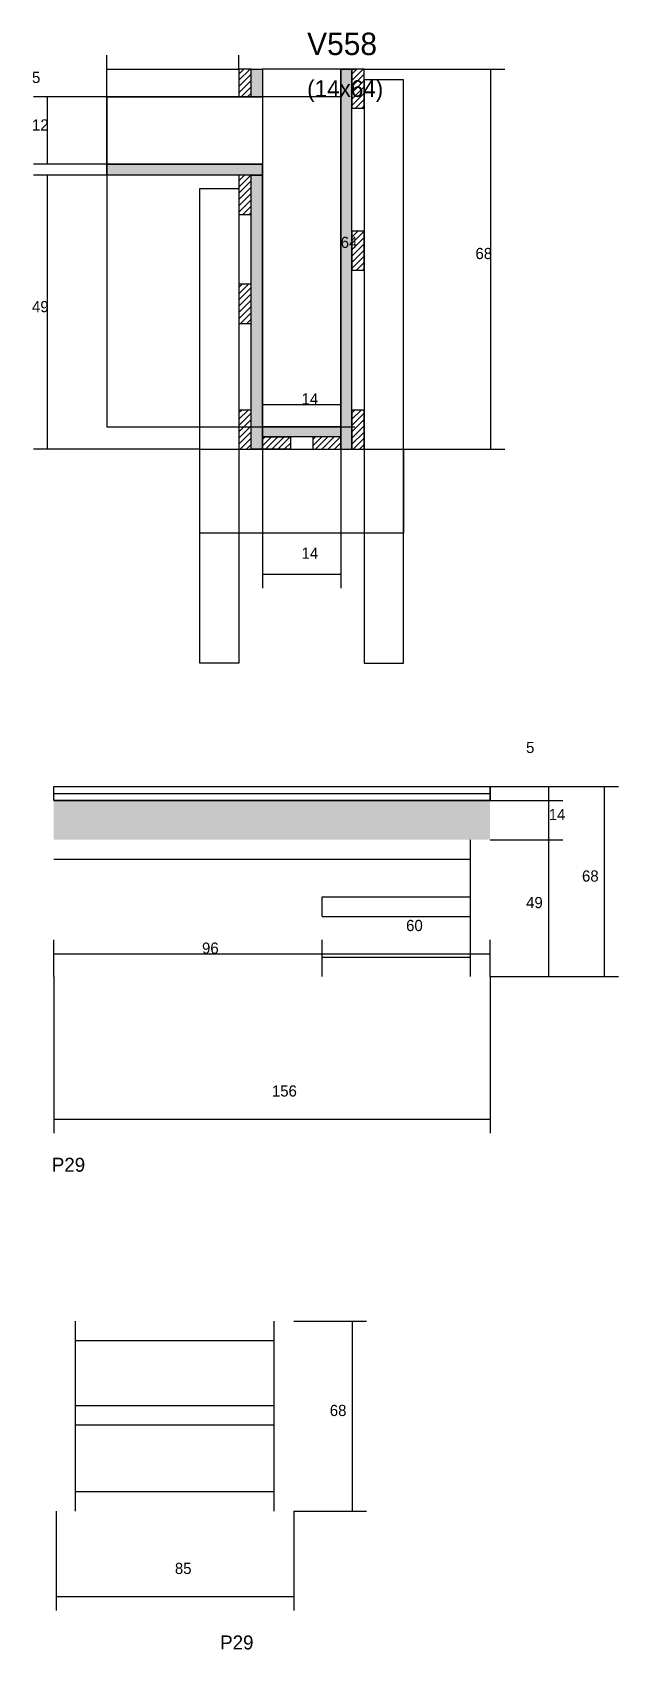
# Model space of a CAD drawing. Header units: metres. Extents: x -2848 to 21926, y -45195 to 1016.
# Drawn here: x 7902 to 8111, y -40165 to -39587 of the extents above; entities that cross this region are included whole.
import ezdxf

# ---------------------------------------------------------------- set-up
doc = ezdxf.new("R2010")
doc.units = ezdxf.units.M
for name, color, linetype in [('CONCRETO', 251, 'Continuous'), ('COTA', 4, 'Continuous'), ('Cota Seção (2x)', 4, 'Continuous'), ('Hachura', 253, 'Continuous'), ('Madeira', 126, 'Continuous'), ('NOMENCLATURA', 7, 'Continuous'), ('Painéis', 200, 'Continuous'), ('SARR_2.2x7', 40, 'Continuous'), ('SARR_3.5x7', 81, 'Continuous'), ('SARR_EDITAR', 141, 'Continuous'), ('Texto Seção', 7, 'Continuous')]:
    doc.layers.add(name, color=color, linetype=linetype)

msp = doc.modelspace()

# ---------------------------------------------------------------- texts
at = {"layer": 'COTA'}
for s, p in [('5', (7901.6, -39605)), ('12', (7901.6, -39622)), ('68', (8060.2, -39668)), ('49', (7901.6, -39687)), ('14', (7998, -39775.2)), ('5', (8078.3, -39844.7)), ('14', (8086.4, -39868.7)), ('68', (8098.3, -39890.7)), ('49', (8078.3, -39900.2)), ('60', (8035.4, -39908.4)), ('96', (7962.4, -39916.5)), ('156', (7987.4, -39967.6)), ('68', (8008.1, -40081.9)), ('85', (7952.7, -40138.4))]:
    msp.add_text(s, height=4, dxfattribs=at).set_placement(p)
at = {"layer": 'Cota Seção (2x)'}
for s, p in [('64', (8012, -39664)), ('14', (7998, -39720))]:
    msp.add_text(s, height=4, dxfattribs=at).set_placement(p)
at = {"layer": 'NOMENCLATURA'}
for p in [(7908.7, -39994.5), (7968.9, -40165.4)]:
    msp.add_text('P29', height=5, dxfattribs=at).set_placement(p)
at = {"layer": 'Texto Seção'}
for s, height, p in [('V558', 8, (8000, -39595)), ('(14x64)', 6, (8000, -39610))]:
    msp.add_text(s, height=height, dxfattribs=at).set_placement(p)

# ---------------------------------------------------------------- hatches: boundary and pattern name
at = {"layer": 'COTA'}
h = msp.add_hatch(dxfattribs=at)
h.set_pattern_fill('AR-CONC', scale=0.03)
h.paths.add_polyline_path([(7909.4, -39875.7), (7909.4, -39861.7), (7909.4, -39861.7), (8065.4, -39861.7), (8065.4, -39861.7), (8065.4, -39875.7), (8065.4, -39875.7), (7909.4, -39875.7)])
at = {"layer": 'Hachura'}
h = msp.add_hatch(dxfattribs=at)
h.set_pattern_fill('ANSI31', scale=0.5)
h.paths.add_polyline_path([(7980, -39600), (7975.6, -39600), (7975.6, -39600), (7975.6, -39610), (7975.6, -39610), (7980, -39610), (7980, -39610), (7980, -39600)])
h = msp.add_hatch(color=8, dxfattribs=at)
h.dxf.hatch_style = 1
h.paths.add_polyline_path([(7980, -39610), (7984, -39610), (7984, -39610), (7984, -39600), (7984, -39600), (7980, -39600), (7980, -39600), (7980, -39610)])
h = msp.add_hatch(color=8, dxfattribs=at)
h.dxf.hatch_style = 1
h.paths.add_polyline_path([(8016, -39600), (8012, -39600), (8012, -39600), (8012, -39736), (8012, -39736), (8016, -39736), (8016, -39736), (8016, -39600)])
h = msp.add_hatch(dxfattribs=at)
h.set_pattern_fill('ANSI31', scale=0.5)
h.paths.add_polyline_path([(8020.4, -39600), (8016, -39600), (8016, -39600), (8016, -39614), (8016, -39614), (8020.4, -39614), (8020.4, -39614), (8020.4, -39600)])
h = msp.add_hatch(color=8, dxfattribs=at)
h.dxf.hatch_style = 1
h.paths.add_polyline_path([(7928.4, -39638), (7928.4, -39634), (7928.4, -39634), (7984, -39634), (7984, -39634), (7984, -39638), (7984, -39638), (7928.4, -39638)])
h = msp.add_hatch(dxfattribs=at)
h.set_pattern_fill('ANSI31', scale=0.5)
h.paths.add_polyline_path([(7980, -39638), (7975.6, -39638), (7975.6, -39638), (7975.6, -39652), (7975.6, -39652), (7980, -39652), (7980, -39652), (7980, -39638)])
h = msp.add_hatch(color=8, dxfattribs=at)
h.dxf.hatch_style = 1
h.paths.add_polyline_path([(7980, -39638), (7984, -39638), (7984, -39638), (7984, -39736), (7984, -39736), (7980, -39736), (7980, -39736), (7980, -39638)])
h = msp.add_hatch(dxfattribs=at)
h.set_pattern_fill('ANSI31', scale=0.5)
h.paths.add_polyline_path([(8020.4, -39658), (8016, -39658), (8016, -39658), (8016, -39672), (8016, -39672), (8020.4, -39672), (8020.4, -39672), (8020.4, -39658)])
h = msp.add_hatch(dxfattribs=at)
h.set_pattern_fill('ANSI31', scale=0.5)
h.paths.add_polyline_path([(7980, -39677), (7975.6, -39677), (7975.6, -39677), (7975.6, -39691), (7975.6, -39691), (7980, -39691), (7980, -39691), (7980, -39677)])
h = msp.add_hatch(dxfattribs=at)
h.set_pattern_fill('ANSI31', scale=0.5)
h.paths.add_polyline_path([(7980, -39722), (7975.6, -39722), (7975.6, -39722), (7975.6, -39736), (7975.6, -39736), (7980, -39736), (7980, -39736), (7980, -39722)])
h = msp.add_hatch(dxfattribs=at)
h.set_pattern_fill('ANSI31', scale=0.5)
h.paths.add_polyline_path([(8020.4, -39722), (8016, -39722), (8016, -39722), (8016, -39736), (8016, -39736), (8020.4, -39736), (8020.4, -39736), (8020.4, -39722)])
h = msp.add_hatch(color=8, dxfattribs=at)
h.dxf.hatch_style = 1
h.paths.add_polyline_path([(7984, -39731.6), (7984, -39728), (7984, -39728), (8012, -39728), (8012, -39728), (8012, -39731.6), (8012, -39731.6), (7984, -39731.6)])
h = msp.add_hatch(dxfattribs=at)
h.set_pattern_fill('ANSI31', scale=0.5)
h.paths.add_polyline_path([(7984, -39736), (7984, -39731.6), (7984, -39731.6), (7994, -39731.6), (7994, -39731.6), (7994, -39736), (7994, -39736), (7984, -39736)])
h = msp.add_hatch(dxfattribs=at)
h.set_pattern_fill('ANSI31', scale=0.5)
h.paths.add_polyline_path([(8012, -39736), (8012, -39731.6), (8012, -39731.6), (8002, -39731.6), (8002, -39731.6), (8002, -39736), (8002, -39736), (8012, -39736)])

# ---------------------------------------------------------------- linework, layer by layer
at = {"layer": 'CONCRETO'}
for points in [[(7984, -39634), (7984, -39636), (7984, -39636), (7984, -39728), (8012, -39728), (8012, -39600), (8016, -39600), (8016, -39600), (7984, -39600), (7984, -39610)], [(8012, -39624), (8012, -39624), (8012, -39656), (8012, -39656), (8012, -39728), (7984, -39728), (7984, -39634), (7928.4, -39634), (7928.4, -39610), (7984, -39610)]]:
    msp.add_lwpolyline(points, dxfattribs=at)
for points in [[(7984, -39728), (8016, -39728), (8016, -39600), (7984, -39600)], [(7928.4, -39728), (8012, -39728), (8012, -39610), (7928.4, -39610)]]:
    msp.add_lwpolyline(points, close=True, dxfattribs=at)
at = {"layer": 'COTA'}
for p, q in [((7928.4, -39610), (7928.4, -39595)), ((7975.6, -39600), (7975.6, -39595)), ((7928.4, -39600), (7975.6, -39600)), ((8020.4, -39600), (8070.7, -39600)), ((8065.7, -39736), (8065.7, -39600)), ((7928.4, -39610), (7902.1, -39610)), ((7907.1, -39634), (7907.1, -39610)), ((7928.4, -39634), (7902.1, -39634)), ((7966, -39638), (7902.1, -39638)), ((7907.1, -39736), (7907.1, -39638)), ((7961.6, -39736), (7902.1, -39736)), ((7984, -39736), (7984, -39785.7)), ((8012, -39736), (8012, -39785.7)), ((8034.4, -39736), (8070.7, -39736)), ((7984, -39780.7), (8012, -39780.7)), ((8065.4, -39856.7), (8111.4, -39856.7)), ((8065.4, -39856.7), (8091.4, -39856.7)), ((8086.4, -39861.7), (8086.4, -39856.7)), ((8106.4, -39924.7), (8106.4, -39856.7)), ((8065.4, -39861.7), (8091.4, -39861.7)), ((8065.4, -39861.7), (8091.4, -39861.7)), ((8086.4, -39875.7), (8086.4, -39861.7)), ((8065.4, -39875.7), (8091.4, -39875.7)), ((8065.4, -39875.7), (8091.4, -39875.7)), ((8086.4, -39924.7), (8086.4, -39875.7)), ((7909.4, -39924.7), (7909.4, -39911.5)), ((7909.4, -39916.5), (8005.4, -39916.5)), ((8005.4, -39924.7), (8005.4, -39911.5)), ((8005.4, -39924.7), (8005.4, -39911.5)), ((8005.4, -39916.5), (8065.4, -39916.5)), ((8065.4, -39924.7), (8065.4, -39911.5)), ((7909.4, -39924.7), (7909.4, -39980.7)), ((8065.4, -39924.7), (8065.4, -39980.7)), ((8065.4, -39924.7), (8091.4, -39924.7)), ((8065.4, -39924.7), (8111.4, -39924.7)), ((7909.4, -39975.7), (8065.4, -39975.7)), ((7995.2, -40047.9), (8021.2, -40047.9)), ((8016.2, -40115.9), (8016.2, -40047.9)), ((7910.2, -40115.9), (7910.2, -40151.5)), ((7995.2, -40115.9), (7995.2, -40151.5)), ((7995.2, -40115.9), (8021.2, -40115.9)), ((7910.2, -40146.5), (7995.2, -40146.5))]:
    msp.add_line(p, q, dxfattribs=at)
at = {"layer": 'Cota Seção (2x)'}
for p, q in [((8012, -39728), (8012, -39600)), ((8012, -39600), (8017, -39600)), ((7984, -39736), (7984, -39715)), ((7984, -39720), (8012, -39720)), ((8012, -39736), (8012, -39715)), ((8012, -39728), (8017, -39728))]:
    msp.add_line(p, q, dxfattribs=at)
at = {"layer": 'Madeira'}
for points in [[(7980, -39600), (7975.6, -39600), (7975.6, -39610), (7980, -39610)], [(8020.4, -39600), (8016, -39600), (8016, -39614), (8020.4, -39614)], [(7980, -39638), (7975.6, -39638), (7975.6, -39652), (7980, -39652)], [(8020.4, -39658), (8016, -39658), (8016, -39672), (8020.4, -39672)], [(7980, -39677), (7975.6, -39677), (7975.6, -39691), (7980, -39691)], [(7980, -39722), (7975.6, -39722), (7975.6, -39736), (7980, -39736)], [(8020.4, -39722), (8016, -39722), (8016, -39736), (8020.4, -39736)], [(7984, -39736), (7984, -39731.6), (7994, -39731.6), (7994, -39736)], [(8012, -39736), (8012, -39731.6), (8002, -39731.6), (8002, -39736)]]:
    msp.add_lwpolyline(points, close=True, dxfattribs=at)
at = {"layer": 'Painéis'}
for p, q in [((8012, -39736), (8012, -39600)), ((7928.4, -39634), (7984, -39634)), ((7928.4, -39638), (7928.4, -39634)), ((7984, -39638), (7984, -39634)), ((7984, -39736), (7984, -39638)), ((7984, -39736), (7984, -39638)), ((7984, -39728), (8012, -39728)), ((7984, -39731.6), (7984, -39728)), ((8012, -39731.6), (8012, -39728)), ((7909.4, -39856.7), (8065.4, -39856.7)), ((8065.4, -39861.7), (8065.4, -39856.7)), ((7909.4, -39861.7), (8065.4, -39861.7))]:
    msp.add_line(p, q, dxfattribs=at)
for points in [[(7980, -39600), (7984, -39600), (7984, -39610), (7980, -39610)], [(8016, -39600), (8012, -39600), (8012, -39736), (8016, -39736)], [(7928.4, -39638), (7928.4, -39634), (7984, -39634), (7984, -39638)], [(7980, -39638), (7984, -39638), (7984, -39736), (7980, -39736)], [(7984, -39731.6), (7984, -39728), (8012, -39728), (8012, -39731.6)], [(7909.4, -39856.7), (8065.4, -39856.7), (8065.4, -39861.7), (7909.4, -39861.7)]]:
    msp.add_lwpolyline(points, close=True, dxfattribs=at)
at = {"layer": 'SARR_2.2x7'}
for p, q in [((8058.4, -39924.7), (8058.4, -39875.7)), ((7909.4, -39882.7), (8058.4, -39882.7)), ((8005.4, -39896.2), (8058.4, -39896.2)), ((8005.4, -39903.2), (8005.4, -39896.2)), ((8005.4, -39903.2), (8058.4, -39903.2)), ((8005.4, -39924.7), (8005.4, -39917.7)), ((8005.4, -39917.7), (8058.4, -39917.7)), ((7917.2, -40115.9), (7917.2, -40047.9)), ((7988.2, -40115.9), (7988.2, -40047.9)), ((7917.2, -40054.9), (7988.2, -40054.9)), ((7917.2, -40078.1), (7988.2, -40078.1)), ((7917.2, -40085.1), (7988.2, -40085.1)), ((7917.2, -40108.9), (7988.2, -40108.9))]:
    msp.add_line(p, q, dxfattribs=at)
at = {"layer": 'SARR_3.5x7'}
for points in [[(8034.4, -39603.9), (8020.4, -39603.9), (8020.4, -39812.5), (8034.4, -39812.5)], [(7961.6, -39642.8), (7975.6, -39642.8), (7975.6, -39812.5), (7961.6, -39812.5)], [(7961.6, -39736), (8034.4, -39736), (8034.4, -39766.1), (7961.6, -39766.1)]]:
    msp.add_lwpolyline(points, close=True, dxfattribs=at)
at = {"layer": 'SARR_EDITAR'}
msp.add_line((7909.4, -39859.2), (8065.4, -39859.2), dxfattribs=at)

msp.set_redraw_order([(e.dxf.handle, doc.entitydb.next_handle()) for e in msp.query("TEXT MTEXT ATTDEF DIMENSION ARC_DIMENSION")])  # texts and dimensions are drawn at this point

doc.saveas('drawing.dxf')
